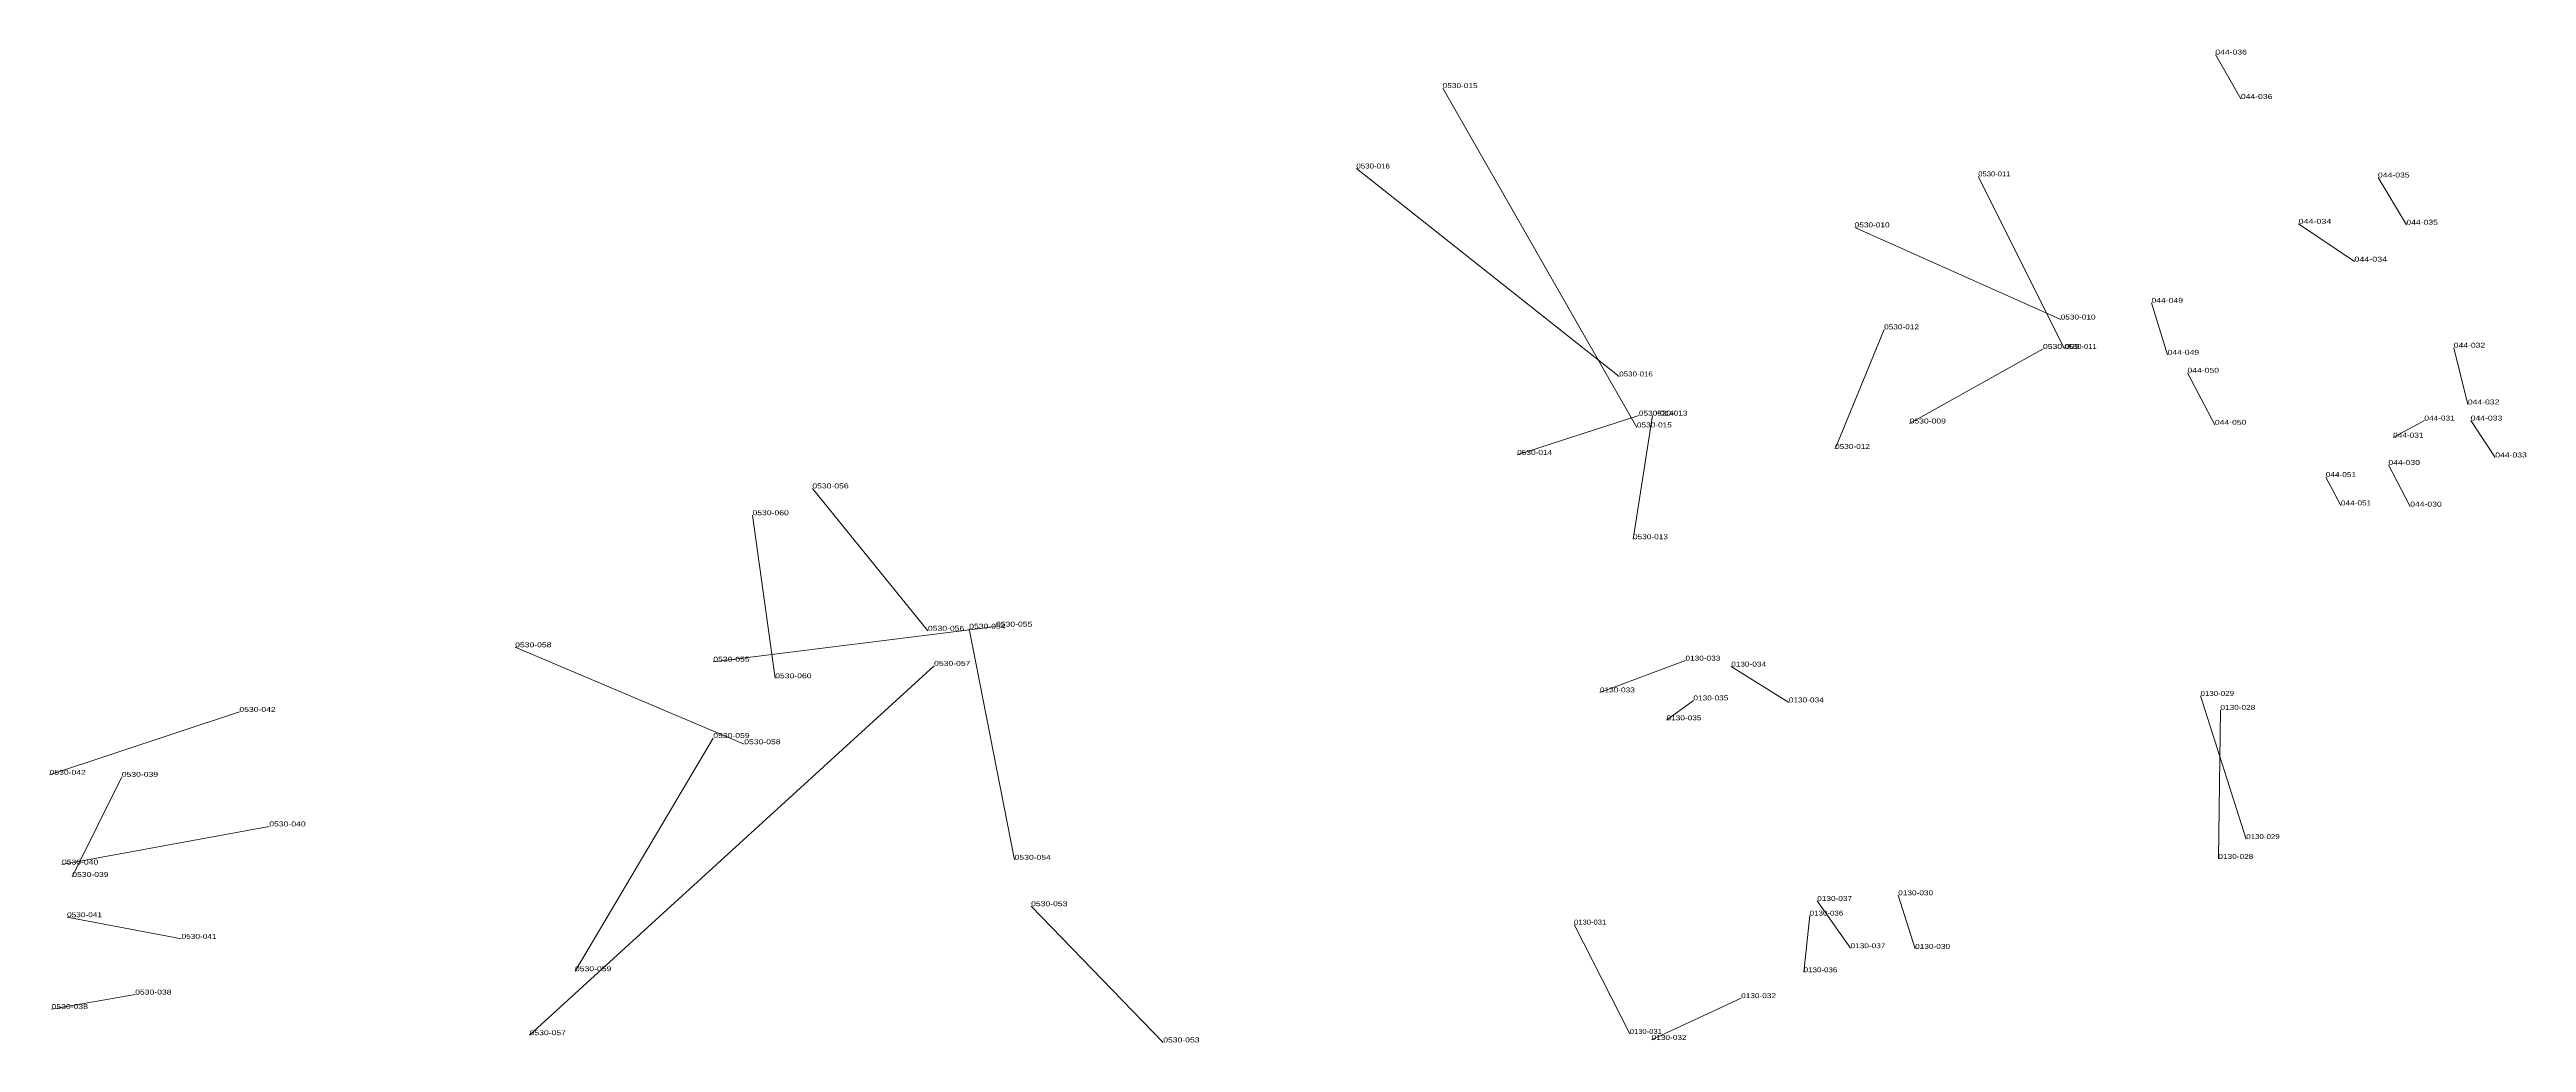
# Model space of a CAD drawing. Header units: metres. Extents: x 571156 to 607184, y 703608 to 727431.
# Drawn here: x 581017 to 582020, y 724051 to 724453 of the extents above; entities that cross this region are included whole.
import ezdxf

# ---------------------------------------------------------------- set-up
doc = ezdxf.new("R2010")
doc.units = ezdxf.units.M
doc.header["$LTSCALE"] = 0.8
doc.layers.add('60', color=7, linetype='Continuous', lineweight=13)
doc.layers.add('61', color=7, linetype='Continuous')

msp = doc.modelspace()

# ---------------------------------------------------------------- linework, layer by layer
at = {"layer": '60'}
for p, q in [((581893.67, 724451.26), (581904, 724433.27)), ((581893.67, 724451.26), (581904, 724433.27)), ((581893.67, 724451.26), (581904, 724433.27)), ((581659.61, 724300.35), (581581.01, 724437.69)), ((581652.46, 724320.99), (581546.08, 724405.14)), ((581832.67, 724332.11), (581797.74, 724401.96)), ((581970.98, 724382.37), (581959.5, 724401.5)), ((581970.98, 724382.37), (581959.5, 724401.5)), ((581970.98, 724382.37), (581959.5, 724401.5)), ((581831.08, 724344.01), (581747.72, 724381.32)), ((581949.93, 724367.44), (581927.35, 724382.75)), ((581949.93, 724367.44), (581927.35, 724382.75)), ((581949.93, 724367.44), (581927.35, 724382.75)), ((581874.34, 724329.74), (581867.83, 724350.79)), ((581874.34, 724329.74), (581867.83, 724350.79)), ((581874.34, 724329.74), (581867.83, 724350.79)), ((581759.63, 724340.04), (581739.79, 724291.62)), ((581823.94, 724332.11), (581769.95, 724301.94)), ((581995.86, 724309.64), (581990.12, 724332.61)), ((581995.86, 724309.64), (581990.12, 724332.61)), ((581995.86, 724309.64), (581990.12, 724332.61)), ((581882.38, 724322.46), (581893.48, 724301.41)), ((581882.38, 724322.46), (581893.48, 724301.41)), ((581882.38, 724322.46), (581893.48, 724301.41)), ((581660.4, 724305.11), (581611.18, 724289.24)), ((581665.96, 724305.11), (581658.02, 724255.1)), ((581978.26, 724303.13), (581965.63, 724296.24)), ((581978.26, 724303.13), (581965.63, 724296.24)), ((581978.26, 724303.13), (581965.63, 724296.24)), ((581997.01, 724303.13), (582006.96, 724288.21)), ((581997.01, 724303.13), (582006.96, 724288.21)), ((581997.01, 724303.13), (582006.96, 724288.21)), ((581963.71, 724285.14), (581972.52, 724268.3)), ((581963.71, 724285.14), (581972.52, 724268.3)), ((581963.71, 724285.14), (581972.52, 724268.3)), ((581372.7, 724218.04), (581325.93, 724275.67)), ((581938.35, 724280.26), (581944.48, 724268.78)), ((581938.35, 724280.26), (581944.48, 724268.78)), ((581938.35, 724280.26), (581944.48, 724268.78)), ((581310.9, 724198.83), (581301.71, 724264.81)), ((581400.26, 724219.71), (581285.85, 724205.52)), ((581389.4, 724218.88), (581407.77, 724125.34)), ((581298.37, 724172.11), (581205.67, 724211.36)), ((581679.24, 724205.96), (581644.63, 724193.09)), ((581375.2, 724203.85), (581211.52, 724054.36)), ((581697.75, 724203.55), (581721.08, 724189.06)), ((581017.25, 724159.74), (581094.08, 724185.21)), ((581682.46, 724189.87), (581671.59, 724181.82)), ((581906.17, 724133.74), (581887.66, 724191.68)), ((581894.9, 724125.69), (581895.71, 724186.04)), ((581285.85, 724174.62), (581229.89, 724080.25)), ((581026.44, 724118.4), (581046.48, 724158.91)), ((581022.26, 724123.41), (581106.19, 724138.86)), ((581467.9, 724051.44), (581414.46, 724106.55)), ((581746.03, 724089.58), (581732.55, 724108.69)), ((581772.18, 724089.28), (581765.34, 724111)), ((581024.35, 724102.12), (581070.7, 724093.35)), ((581656.7, 724054.88), (581634.17, 724099.13)), ((581727.12, 724079.82), (581729.53, 724102.76)), ((581018.09, 724064.95), (581051.91, 724070.8)), ((581665.56, 724052.46), (581701.77, 724069.36))]:
    msp.add_line(p, q, dxfattribs=at)

# ---------------------------------------------------------------- texts
for s, width, p in [('0530-015', 1.25, (581581.01, 724437.69)), ('044-036', 1.3, (581904, 724433.27)), ('044-036', 1.3, (581904, 724433.27)), ('044-036', 1.3, (581904, 724433.27)), ('0530-016', 1.2, (581546.08, 724405.14)), ('0530-011', 1.15, (581797.74, 724401.96)), ('044-035', 1.3, (581959.5, 724401.5)), ('044-035', 1.3, (581959.5, 724401.5)), ('044-035', 1.3, (581959.5, 724401.5)), ('044-034', 1.35, (581927.35, 724382.75)), ('044-034', 1.35, (581927.35, 724382.75)), ('044-034', 1.35, (581927.35, 724382.75)), ('0530-010', 1.25, (581747.72, 724381.32)), ('044-049', 1.3, (581867.83, 724350.79)), ('044-049', 1.3, (581867.83, 724350.79)), ('044-049', 1.3, (581867.83, 724350.79)), ('044-032', 1.3, (581990.12, 724332.61)), ('044-032', 1.3, (581990.12, 724332.61)), ('044-032', 1.3, (581990.12, 724332.61)), ('0530-009', 1.3, (581769.95, 724301.94)), ('044-050', 1.3, (581893.48, 724301.41)), ('044-050', 1.3, (581893.48, 724301.41)), ('044-050', 1.3, (581893.48, 724301.41)), ('044-031', 1.25, (581965.63, 724296.24)), ('044-031', 1.25, (581965.63, 724296.24)), ('044-031', 1.25, (581965.63, 724296.24)), ('0530-014', 1.25, (581611.18, 724289.24)), ('0530-012', 1.25, (581739.79, 724291.62)), ('044-033', 1.3, (582006.96, 724288.21)), ('044-033', 1.3, (582006.96, 724288.21)), ('044-033', 1.3, (582006.96, 724288.21)), ('0530-056', 1.3, (581325.93, 724275.67)), ('0530-060', 1.3, (581301.71, 724264.81)), ('044-051', 1.25, (581944.48, 724268.78)), ('044-051', 1.25, (581944.48, 724268.78)), ('044-051', 1.25, (581944.48, 724268.78)), ('044-030', 1.3, (581972.52, 724268.3)), ('044-030', 1.3, (581972.52, 724268.3)), ('044-030', 1.3, (581972.52, 724268.3)), ('0530-013', 1.25, (581658.02, 724255.1)), ('0530-058', 1.3, (581205.67, 724211.36)), ('0530-055', 1.3, (581285.85, 724205.52)), ('0130-033', 1.25, (581644.63, 724193.09)), ('0530-042', 1.3, (581094.08, 724185.21)), ('0130-034', 1.25, (581721.08, 724189.06)), ('0130-029', 1.2, (581887.66, 724191.68)), ('0130-028', 1.25, (581895.71, 724186.04)), ('0130-035', 1.25, (581671.59, 724181.82)), ('0530-039', 1.3, (581046.48, 724158.91)), ('0530-040', 1.3, (581106.19, 724138.86)), ('0530-054', 1.3, (581407.77, 724125.34)), ('0530-053', 1.3, (581414.46, 724106.55)), ('0130-036', 1.2, (581729.53, 724102.76)), ('0130-037', 1.25, (581732.55, 724108.69)), ('0130-030', 1.25, (581765.34, 724111)), ('0530-041', 1.25, (581070.7, 724093.35)), ('0130-031', 1.15, (581634.17, 724099.13)), ('0530-059', 1.3, (581229.89, 724080.25)), ('0530-038', 1.3, (581051.91, 724070.8)), ('0130-032', 1.25, (581701.77, 724069.36)), ('0530-057', 1.3, (581211.52, 724054.36))]:
    msp.add_text(s, height=2, dxfattribs=dict(at, width=width)).set_placement(p)
at = {"layer": '61'}
for s, width, p in [('044-036', 1.3, (581893.67, 724451.26)), ('044-036', 1.3, (581893.67, 724451.26)), ('044-036', 1.3, (581893.67, 724451.26)), ('044-035', 1.3, (581970.98, 724382.37)), ('044-035', 1.3, (581970.98, 724382.37)), ('044-035', 1.3, (581970.98, 724382.37)), ('044-034', 1.35, (581949.93, 724367.44)), ('044-034', 1.35, (581949.93, 724367.44)), ('044-034', 1.35, (581949.93, 724367.44)), ('0530-010', 1.25, (581831.08, 724344.01)), ('0530-012', 1.25, (581759.63, 724340.04)), ('0530-009', 1.3, (581823.94, 724332.11)), ('0530-011', 1.15, (581832.67, 724332.11)), ('044-049', 1.3, (581874.34, 724329.74)), ('044-049', 1.3, (581874.34, 724329.74)), ('044-049', 1.3, (581874.34, 724329.74)), ('044-050', 1.3, (581882.38, 724322.46)), ('044-050', 1.3, (581882.38, 724322.46)), ('044-050', 1.3, (581882.38, 724322.46)), ('0530-016', 1.2, (581652.46, 724320.99)), ('0530-014', 1.25, (581660.4, 724305.11)), ('0530-013', 1.25, (581665.96, 724305.11)), ('044-031', 1.25, (581978.26, 724303.13)), ('044-031', 1.25, (581978.26, 724303.13)), ('044-031', 1.25, (581978.26, 724303.13)), ('044-032', 1.3, (581995.86, 724309.64)), ('044-032', 1.3, (581995.86, 724309.64)), ('044-032', 1.3, (581995.86, 724309.64)), ('044-033', 1.3, (581997.01, 724303.13)), ('044-033', 1.3, (581997.01, 724303.13)), ('044-033', 1.3, (581997.01, 724303.13)), ('0530-015', 1.25, (581659.61, 724300.35)), ('044-030', 1.3, (581963.71, 724285.14)), ('044-030', 1.3, (581963.71, 724285.14)), ('044-030', 1.3, (581963.71, 724285.14)), ('044-051', 1.25, (581938.35, 724280.26)), ('044-051', 1.25, (581938.35, 724280.26)), ('044-051', 1.25, (581938.35, 724280.26)), ('0530-056', 1.3, (581372.7, 724218.04)), ('0530-054', 1.3, (581389.4, 724218.88)), ('0530-055', 1.3, (581400.26, 724219.71)), ('0530-057', 1.3, (581375.2, 724203.85)), ('0130-033', 1.25, (581679.24, 724205.96)), ('0130-034', 1.25, (581697.75, 724203.55)), ('0530-060', 1.3, (581310.9, 724198.83)), ('0130-035', 1.25, (581682.46, 724189.87)), ('0530-059', 1.3, (581285.85, 724174.62)), ('0530-058', 1.3, (581298.37, 724172.11)), ('0530-042', 1.3, (581017.25, 724159.74)), ('0130-029', 1.2, (581906.17, 724133.74)), ('0530-040', 1.3, (581022.26, 724123.41)), ('0130-028', 1.25, (581894.9, 724125.69)), ('0530-039', 1.3, (581026.44, 724118.4)), ('0530-041', 1.25, (581024.35, 724102.12)), ('0130-037', 1.25, (581746.03, 724089.58)), ('0130-030', 1.25, (581772.18, 724089.28)), ('0130-036', 1.2, (581727.12, 724079.82)), ('0530-038', 1.3, (581018.09, 724064.95)), ('0130-031', 1.15, (581656.7, 724054.88)), ('0130-032', 1.25, (581665.56, 724052.46)), ('0530-053', 1.3, (581467.9, 724051.44))]:
    msp.add_text(s, height=2, dxfattribs=dict(at, width=width)).set_placement(p)

doc.saveas('drawing.dxf')
